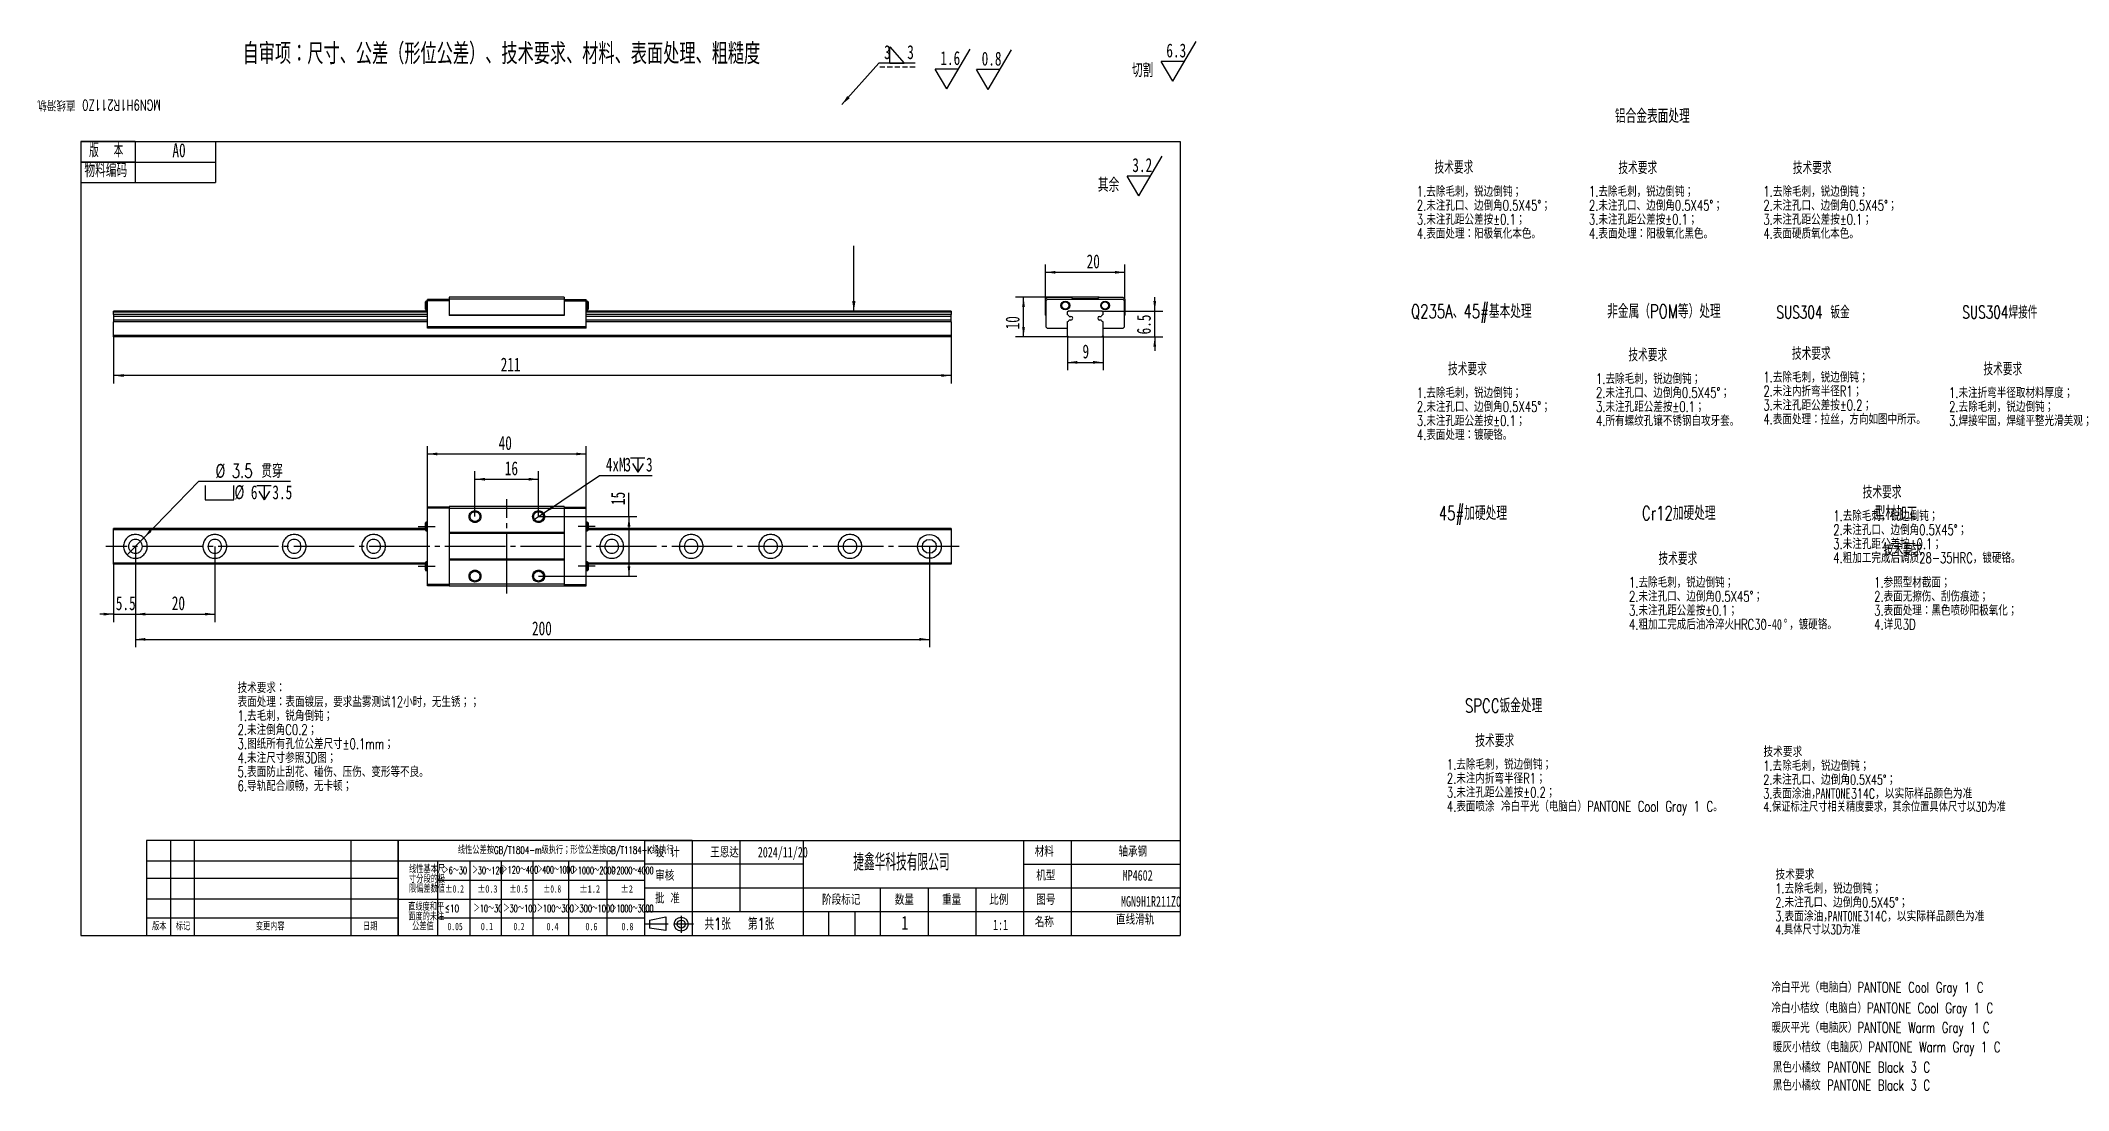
# Model space of a CAD drawing. Extents: x 4 to 515, y -34 to 231.
import ezdxf

# ---------------------------------------------------------------- set-up
doc = ezdxf.new("R2010")
doc.units = 0
for name, pattern in [('SLD-CENTER', [19.05, 15.24, -1.27, 1.27, -1.27]), ('SLD-DASHED', [1.905, 1.27, -0.635]), ('SLD-SOLID', [0])]:
    doc.linetypes.add(name, pattern=pattern)
doc.layers.get('0').update_dxf_attribs({"linetype": 'CONTINUOUS'})
doc.layers.add('FORMAT', color=7, linetype='SLD-SOLID')
doc.layers.add('轮廓实线层', color=7, linetype='SLD-SOLID')
doc.styles.add('SLDTEXTSTYLE0', font='TXT', dxfattribs={"width": 0.7, "bigfont": 'bigfont'})
doc.styles.add('SLDTEXTSTYLE1', font='TXT', dxfattribs={"width": 0.7})
doc.styles.add('SLDTEXTSTYLE10', font='TXT', dxfattribs={"width": 0.569954, "bigfont": 'bigfont'})
doc.styles.add('SLDTEXTSTYLE11', font='TXT', dxfattribs={"width": 0.542825, "bigfont": 'bigfont'})
doc.styles.add('SLDTEXTSTYLE12', font='TXT', dxfattribs={"width": 0.607411, "bigfont": 'bigfont'})
doc.styles.add('SLDTEXTSTYLE13', font='TXT', dxfattribs={"width": 0.494457, "bigfont": 'bigfont'})
doc.styles.add('SLDTEXTSTYLE14', font='TXT', dxfattribs={"width": 0.523419, "bigfont": 'bigfont'})
doc.styles.add('SLDTEXTSTYLE15', font='TXT', dxfattribs={"width": 0.677411})
doc.styles.add('SLDTEXTSTYLE16', font='TXT', dxfattribs={"width": 0.616681})
doc.styles.add('SLDTEXTSTYLE17', font='TXT', dxfattribs={"width": 0.592279})
doc.styles.add('SLDTEXTSTYLE18', font='TXT', dxfattribs={"width": 0.633851})
doc.styles.add('SLDTEXTSTYLE19', font='TXT', dxfattribs={"width": 0.751649})
doc.styles.add('SLDTEXTSTYLE2', font='TXT', dxfattribs={"width": 0.579353, "bigfont": 'bigfont'})
doc.styles.add('SLDTEXTSTYLE20', font='TXT', dxfattribs={"width": 0.672854})
doc.styles.add('SLDTEXTSTYLE21', font='TXT', dxfattribs={"width": 0.604873})
doc.styles.add('SLDTEXTSTYLE22', font='TXT', dxfattribs={"width": 0.692137})
doc.styles.add('SLDTEXTSTYLE23', font='TXT', dxfattribs={"width": 0.516181, "bigfont": 'bigfont'})
doc.styles.add('SLDTEXTSTYLE24', font='TXT', dxfattribs={"width": 0.786906})
doc.styles.add('SLDTEXTSTYLE25', font='TXT', dxfattribs={"width": 0.513075, "bigfont": 'bigfont'})
doc.styles.add('SLDTEXTSTYLE26', font='TXT', dxfattribs={"width": 0.6, "bigfont": 'bigfont'})
doc.styles.add('SLDTEXTSTYLE3', font='TXT', dxfattribs={"width": 0.633333, "bigfont": 'bigfont'})
doc.styles.add('SLDTEXTSTYLE4', font='TXT', dxfattribs={"width": 0.589499, "bigfont": 'bigfont'})
doc.styles.add('SLDTEXTSTYLE5', font='TXT', dxfattribs={"width": 0.526455, "bigfont": 'bigfont'})
doc.styles.add('SLDTEXTSTYLE6', font='TXT', dxfattribs={"width": 0.583287, "bigfont": 'bigfont'})
doc.styles.add('SLDTEXTSTYLE7', font='TXT', dxfattribs={"width": 0.632085})
doc.styles.add('SLDTEXTSTYLE8', font='TXT', dxfattribs={"width": 0.735068, "bigfont": 'bigfont'})
doc.styles.add('SLDTEXTSTYLE9', font='TXT', dxfattribs={"width": 0.615255, "bigfont": 'bigfont'})
doc.dimstyles.new('SLDDIMSTYLE0', dxfattribs={"dimtxt": 0.18, "dimasz": 2.5, "dimexe": 0, "dimexo": 0.0625, "dimgap": 0, "dimtad": 0, "dimtih": 1, "dimtoh": 1, "dimdec": 0, "dimrnd": 1e-09, "dimzin": 0, "dimtxsty": 'STANDARD', "dimsah": 1, "dimcen": 0.09, "dimazin": 3, "dimtfac": 2.5, "dimtdec": 0, "dimtofl": 0, "dimtmove": 0, "dimatfit": 3, "dimtolj": 1, "dimtzin": 0})
doc.dimstyles.new('SLDDIMSTYLE1', dxfattribs={"dimtxt": 3.5, "dimasz": 2.5, "dimexe": 0, "dimexo": 0.0625, "dimgap": 0.875, "dimtad": 2, "dimrnd": 1e-09, "dimzin": 12, "dimtxsty": 'SLDTEXTSTYLE1', "dimsah": 1, "dimcen": 0.09, "dimazin": 3, "dimtfac": 1, "dimtofl": 0, "dimtmove": 0, "dimatfit": 3, "dimtolj": 1, "dimtzin": 12})
doc.dimstyles.new('SLDDIMSTYLE3', dxfattribs={"dimtxt": 3.5, "dimasz": 2.5, "dimexe": 0, "dimexo": 0.0625, "dimgap": 0.875, "dimtad": 2, "dimrnd": 1e-09, "dimzin": 12, "dimtxsty": 'SLDTEXTSTYLE1', "dimsah": 1, "dimcen": 0.09, "dimazin": 3, "dimtfac": 1, "dimtmove": 0, "dimatfit": 3, "dimtolj": 1, "dimtzin": 12})
doc.dimstyles.new('SLDDIMSTYLE4', dxfattribs={"dimtxt": 3.5, "dimasz": 2.5, "dimexe": 0, "dimexo": 0.0625, "dimgap": 0.875, "dimtad": 0, "dimtih": 1, "dimtoh": 1, "dimrnd": 1e-09, "dimzin": 12, "dimtxsty": 'SLDTEXTSTYLE1', "dimblk1": 'NONE', "dimsah": 1, "dimcen": 0, "dimazin": 3, "dimtfac": 1, "dimtmove": 0, "dimatfit": 3, "dimtolj": 1, "dimtzin": 12})
doc.dimstyles.new('SLDDIMSTYLE5', dxfattribs={"dimtxt": 3.5, "dimasz": 2.5, "dimexe": 0, "dimexo": 0.0625, "dimgap": 0.875, "dimtad": 0, "dimtih": 1, "dimtoh": 1, "dimrnd": 1e-09, "dimzin": 12, "dimtxsty": 'SLDTEXTSTYLE1', "dimblk1": 'NONE', "dimsah": 1, "dimcen": 0, "dimazin": 3, "dimtfac": 1, "dimtmove": 0, "dimatfit": 3, "dimtolj": 1, "dimtzin": 12})

msp = doc.modelspace()

# ---------------------------------------------------------------- texts
at = {"layer": 'FORMAT'}
for s, insert, char_height, attachment_point, style in [('自审项：尺寸、公差（形位公差）、技术要求、材料、表面处理、粗糙度', (120.17, 230.257), 5.29167, 2, 'SLDTEXTSTYLE0'), ('铝合金表面处理', (400.671, 213.627), 3.5, 1, 'SLDTEXTSTYLE0'), ('版  本', (16.315, 205.03), 3.5, 1, 'SLDTEXTSTYLE26'), ('A0', (38.96, 205.03), 3.5, 2, 'SLDTEXTSTYLE1'), ('物料编码', (15.118, 199.977), 3.5, 1, 'SLDTEXTSTYLE0'), ('Q235A、45#基本处理', (349.317, 164.457), 3.5, 1, 'SLDTEXTSTYLE0'), ('非金属（POM等）处理', (398.722, 164.457), 3.5, 1, 'SLDTEXTSTYLE0'), ('SUS304 钣金', (441.341, 164.064), 3.175, 1, 'SLDTEXTSTYLE0'), ('SUS304焊接件', (488.172, 164.064), 3.175, 1, 'SLDTEXTSTYLE0'), ('45#加硬处理', (356.309, 113.622), 3.5, 1, 'SLDTEXTSTYLE0'), ('Cr12加硬处理', (407.483, 113.622), 3.5, 1, 'SLDTEXTSTYLE0'), ('型材加工', (466.094, 113.622), 3.5, 1, 'SLDTEXTSTYLE0'), ('SPCC钣金处理', (362.885, 65.115), 3.5, 1, 'SLDTEXTSTYLE0'), ('线性公差按GB/T1804-m级执行；形位公差按GB/T1184-K级执行', (136.383, 27.923), 1.85208, 2, 'SLDTEXTSTYLE0'), ('设 计', (158.893, 27.798), 2.6458, 1, 'SLDTEXTSTYLE3'), ('王恩达', (176.376, 27.798), 2.6458, 2, 'SLDTEXTSTYLE0'), ('2024/11/20', (191.054, 27.798), 2.6458, 2, 'SLDTEXTSTYLE1'), ('捷鑫华科技有限公司', (208.788, 26.065), 4.2333, 1, 'SLDTEXTSTYLE2'), ('材料', (254.5, 27.981), 2.6458, 1, 'SLDTEXTSTYLE0'), ('轴承钢', (279.228, 27.981), 2.6458, 2, 'SLDTEXTSTYLE0'), ('＞6～30', (105.346, 22.818), 1.8521, 1, 'SLDTEXTSTYLE4'), ('＞30～120', (112.869, 22.818), 1.8521, 1, 'SLDTEXTSTYLE5'), ('＞120～400', (120.24, 22.979), 1.8521, 1, 'SLDTEXTSTYLE6'), ('＞400～1000', (129.208, 22.979), 1.8521, 1, 'SLDTEXTSTYLE13'), ('＞1000～2000', (138.061, 22.818), 1.8521, 1, 'SLDTEXTSTYLE14'), ('＞2000～4000', (147.802, 22.818), 1.8521, 1, 'SLDTEXTSTYLE23'), ('审核', (158.895, 21.957), 2.6458, 1, 'SLDTEXTSTYLE0'), ('机型', (254.905, 21.957), 2.6458, 1, 'SLDTEXTSTYLE0'), ('MP4602', (280.448, 21.957), 2.6458, 2, 'SLDTEXTSTYLE1'), ('±0.2', (105.944, 18.143), 1.8521, 1, 'SLDTEXTSTYLE7'), ('±0.3', (114.061, 18.143), 1.8521, 1, 'SLDTEXTSTYLE15'), ('±0.5', (122.166, 18.143), 1.8521, 1, 'SLDTEXTSTYLE16'), ('±0.8', (130.717, 18.143), 1.8521, 1, 'SLDTEXTSTYLE17'), ('±1.2', (139.8, 18.143), 1.8521, 1, 'SLDTEXTSTYLE22'), ('±2', (150.175, 18.143), 1.8521, 1, 'SLDTEXTSTYLE24'), ('批 准', (158.895, 16.221), 2.6458, 1, 'SLDTEXTSTYLE3'), ('阶段标记', (200.94, 15.852), 2.6458, 1, 'SLDTEXTSTYLE0'), ('数量', (219.261, 15.852), 2.6458, 1, 'SLDTEXTSTYLE0'), ('重量', (231.173, 15.852), 2.6458, 1, 'SLDTEXTSTYLE0'), ('比例', (243.058, 15.852), 2.6458, 1, 'SLDTEXTSTYLE0'), ('图号', (254.905, 15.852), 2.6458, 1, 'SLDTEXTSTYLE0'), ('≤10', (105.899, 13.234), 1.8521, 1, 'SLDTEXTSTYLE8'), ('＞10～30', (113.157, 13.234), 1.8521, 1, 'SLDTEXTSTYLE12'), ('＞30～100', (120.633, 13.234), 1.8521, 1, 'SLDTEXTSTYLE9'), ('＞100～300', (129.134, 13.234), 1.8521, 1, 'SLDTEXTSTYLE10'), ('＞300～1000', (138.425, 13.234), 1.8521, 1, 'SLDTEXTSTYLE11'), ('＞1000～3000', (147.843, 13.234), 1.8521, 1, 'SLDTEXTSTYLE25'), ('第1张', (182.289, 9.897), 3, 1, 'SLDTEXTSTYLE0'), ('1', (220.958, 10.42), 3.5, 1, 'SLDTEXTSTYLE1'), ('名称', (254.522, 10.232), 2.6458, 1, 'SLDTEXTSTYLE0'), ('版本', (32.171, 8.667), 1.8521, 1, 'SLDTEXTSTYLE0'), ('标记', (38.146, 8.667), 1.8521, 1, 'SLDTEXTSTYLE0'), ('变更内容', (58.295, 8.667), 1.8521, 1, 'SLDTEXTSTYLE0'), ('日期', (85.297, 8.667), 1.8521, 1, 'SLDTEXTSTYLE0'), ('0.05', (106.585, 8.679), 1.8521, 1, 'SLDTEXTSTYLE18'), ('0.1', (114.961, 8.679), 1.8521, 1, 'SLDTEXTSTYLE19'), ('0.2', (123.23, 8.679), 1.8521, 1, 'SLDTEXTSTYLE21'), ('0.4', (131.517, 8.667), 1.8521, 1, 'SLDTEXTSTYLE20'), ('0.6', (141.322, 8.667), 1.8521, 1, 'SLDTEXTSTYLE1'), ('0.8', (150.393, 8.667), 1.8521, 1, 'SLDTEXTSTYLE1'), ('共1张', (171.337, 9.897), 3, 1, 'SLDTEXTSTYLE0'), ('1:1', (245.898, 9.483), 2.6458, 2, 'SLDTEXTSTYLE1'), ('冷白平光（电脑白）PANTONE Cool Gray 1 C', (440.105, -6.233), 2.64583, 1, 'SLDTEXTSTYLE0'), ('冷白小桔纹（电脑白）PANTONE Cool Gray 1 C', (440.105, -11.437), 2.64583, 1, 'SLDTEXTSTYLE0'), ('暖灰平光（电脑灰）PANTONE Warm Gray 1 C', (440.105, -16.367), 2.64583, 1, 'SLDTEXTSTYLE0'), ('暖灰小桔纹（电脑灰）PANTONE Warm Gray 1 C', (440.45, -21.282), 2.64583, 1, 'SLDTEXTSTYLE0'), ('黑色小橘纹 PANTONE Black 3 C', (440.45, -26.36), 2.64583, 1, 'SLDTEXTSTYLE0'), ('黑色小橘纹 PANTONE Black 3 C', (440.45, -30.886), 2.64583, 1, 'SLDTEXTSTYLE0')]:
    msp.add_mtext(s, dxfattribs=dict(at, insert=insert, char_height=char_height, attachment_point=attachment_point, style=style))
at = {"layer": 'FORMAT', "insert": (18.824, 213.297), "char_height": 2.64583, "attachment_point": 2, "rotation": 180, "style": 'SLDTEXTSTYLE0'}
msp.add_mtext('MGN9H1R211Z0 直线滑轨', dxfattribs=at)

# ---------------------------------------------------------------- blocks, each defined once
blk = doc.blocks.new('SW_NOTE_0')
at = {"layer": 'FORMAT', "color": 0, "attachment_point": 1}
for s, insert, char_height, style in [('技术要求', (0, 3.22), 2.5, 'SLDTEXTSTYLE0'), ('2.未注孔口、边倒角0.5X45°；', (0, -3.78), 2.5, 'SLDTEXTSTYLE0'), ('1.去除毛刺，锐边倒钝；', (0, -0.28), 2.5, 'SLDTEXTSTYLE0'), ('3.表面涂油，', (0, -7.28), 2.5, 'SLDTEXTSTYLE0'), ('PANTONE', (13.12, -7.17), 2.646, 'SLDTEXTSTYLE1'), ('314C，以实际样品颜色为准', (22.06, -7.28), 2.5, 'SLDTEXTSTYLE0'), ('；', (48.46, -7.44), 2.38, 'SLDTEXTSTYLE0'), ('4.保证标注尺寸相关精度要求，其余位置具体尺寸以3D为准', (0, -10.69), 2.3813, 'SLDTEXTSTYLE0')]:
    blk.add_mtext(s, dxfattribs=dict(at, insert=insert, char_height=char_height, style=style))
blk = doc.blocks.new('SW_NOTE_0_1')
at = {"layer": 'FORMAT', "color": 0, "attachment_point": 1}
for s, insert, char_height, style in [('技术要求', (0, 3.22), 2.5, 'SLDTEXTSTYLE0'), ('2.未注孔口、边倒角0.5X45°；', (0, -3.78), 2.5, 'SLDTEXTSTYLE0'), ('1.去除毛刺，锐边倒钝；', (0, -0.28), 2.5, 'SLDTEXTSTYLE0'), ('3.表面涂油，', (0, -7.28), 2.5, 'SLDTEXTSTYLE0'), ('PANTONE', (13.12, -7.17), 2.646, 'SLDTEXTSTYLE1'), ('314C，以实际样品颜色为准', (22.06, -7.28), 2.5, 'SLDTEXTSTYLE0'), ('；', (48.46, -7.44), 2.38, 'SLDTEXTSTYLE0'), ('4.具体尺寸以3D为准', (0, -10.69), 2.3813, 'SLDTEXTSTYLE0')]:
    blk.add_mtext(s, dxfattribs=dict(at, insert=insert, char_height=char_height, style=style))
blk = doc.blocks.new('SW_NOTE_0_2')
at = {"layer": 'FORMAT', "color": 0, "attachment_point": 1, "style": 'SLDTEXTSTYLE0'}
for s, insert, char_height in [('技术要求', (5.95, 4.09), 3.175), ('1.去除毛刺，锐边倒钝；', (-1.23, -2.12), 2.6458), ('2.未注内折弯半径R1；', (-1.23, -5.64), 2.6458), ('3.未注孔距公差按±0.2；', (-1.23, -9.17), 2.6458), ('4.表面处理：拉丝，方向如图中所示。', (-1.23, -12.7), 2.6458)]:
    blk.add_mtext(s, dxfattribs=dict(at, insert=insert, char_height=char_height))
blk = doc.blocks.new('SW_NOTE_0_3')
at = {"layer": 'FORMAT', "color": 0, "attachment_point": 1, "style": 'SLDTEXTSTYLE0'}
for s, insert, char_height in [('技术要求', (0, 4.09), 3.175), ('1.去除毛刺，锐边倒钝；', (-7.41, -2.12), 2.6458), ('2.未注孔口、边倒角0.5X45°；', (-7.41, -5.64), 2.6458), ('3.未注孔距公差按±0.1；', (-7.41, -9.17), 2.6458), ('4.表面处理：阳极氧化黑色。', (-7.41, -12.7), 2.6458)]:
    blk.add_mtext(s, dxfattribs=dict(at, insert=insert, char_height=char_height))
blk = doc.blocks.new('SW_NOTE_0_4')
at = {"layer": 'FORMAT', "color": 0, "attachment_point": 1, "style": 'SLDTEXTSTYLE0'}
for s, insert, char_height in [('技术要求', (0, 4.09), 3.175), ('1.去除毛刺，锐边倒钝；', (-4.45, -2.22), 2.6458), ('2.未注孔口、边倒角0.5X45°；', (-4.45, -5.74), 2.6458), ('3.未注孔距公差按±0.1；', (-4.45, -9.27), 2.6458), ('4.表面处理：阳极氧化本色。', (-4.45, -12.8), 2.6458)]:
    blk.add_mtext(s, dxfattribs=dict(at, insert=insert, char_height=char_height))
blk = doc.blocks.new('SW_NOTE_0_5')
at = {"layer": 'FORMAT', "color": 0, "attachment_point": 1, "style": 'SLDTEXTSTYLE0'}
for s, insert, char_height in [('技术要求', (2.38, 4.09), 3.175), ('1.参照型材截面；', (0, -4.35), 2.646), ('2.表面无擦伤、刮伤痕迹；', (0, -7.88), 2.6458), ('3.表面处理：黑色喷砂阳极氧化；', (0, -11.41), 2.6458), ('4.详见3D', (0, -14.93), 2.646)]:
    blk.add_mtext(s, dxfattribs=dict(at, insert=insert, char_height=char_height))
blk = doc.blocks.new('SW_NOTE_0_6')
at = {"layer": 'FORMAT', "color": 0, "attachment_point": 1, "style": 'SLDTEXTSTYLE0'}
for s, insert, char_height in [('技术要求', (1.19, 4.09), 3.175), ('1.去除毛刺，锐边倒钝；', (-6.67, -2.12), 2.6458), ('2.未注孔口、边倒角0.5X45°；', (-6.67, -5.64), 2.6458), ('3.未注孔距公差按±0.1；', (-6.67, -9.17), 2.6458), ('4.表面处理：镀硬铬。', (-6.67, -12.7), 2.6458)]:
    blk.add_mtext(s, dxfattribs=dict(at, insert=insert, char_height=char_height))
blk = doc.blocks.new('SW_NOTE_0_7')
at = {"layer": 'FORMAT', "color": 0, "attachment_point": 1, "style": 'SLDTEXTSTYLE0'}
for s, insert, char_height in [('技术要求', (5.95, 4.09), 3.175), ('1.去除毛刺，锐边倒钝；', (-1.23, -2.12), 2.6458), ('2.未注内折弯半径R1；', (-1.23, -5.64), 2.6458), ('3.未注孔距公差按±0.2；', (-1.23, -9.17), 2.6458), ('4.表面喷涂 冷白平光（电脑白）PANTONE Cool Gray 1 C。', (-1.23, -12.7), 2.6458)]:
    blk.add_mtext(s, dxfattribs=dict(at, insert=insert, char_height=char_height))
blk = doc.blocks.new('SW_NOTE_0_8')
at = {"layer": 'FORMAT', "color": 0, "attachment_point": 1, "style": 'SLDTEXTSTYLE0'}
for s, insert, char_height in [('技术要求', (0, 4.09), 3.175), ('1.去除毛刺，锐边倒钝；', (-8.15, -2.12), 2.6458), ('2.未注孔口、边倒角0.5X45°；', (-8.15, -5.64), 2.6458), ('3.未注孔距公差按±0.1；', (-8.15, -9.17), 2.6458), ('4.所有螺纹孔镶不锈钢自攻牙套。', (-8.15, -12.7), 2.6458)]:
    blk.add_mtext(s, dxfattribs=dict(at, insert=insert, char_height=char_height))
blk = doc.blocks.new('SW_NOTE_0_9')
at = {"layer": 'FORMAT', "color": 0, "attachment_point": 1, "style": 'SLDTEXTSTYLE0'}
for s, insert, char_height in [('技术要求', (0, 4.09), 3.175), ('1.去除毛刺，锐边倒钝；', (-7.41, -2.12), 2.6458), ('2.未注孔口、边倒角0.5X45°；', (-7.41, -5.64), 2.6458), ('3.未注孔距公差按±0.1；', (-7.41, -9.17), 2.6458), ('4.表面硬质氧化本色。', (-7.41, -12.7), 2.6458)]:
    blk.add_mtext(s, dxfattribs=dict(at, insert=insert, char_height=char_height))
blk = doc.blocks.new('SW_NOTE_0_10')
at = {"layer": 'FORMAT', "color": 0, "attachment_point": 1, "style": 'SLDTEXTSTYLE0'}
for s, insert, char_height in [('技术要求', (0, 4.09), 3.175), ('1.未注折弯半径取材料厚度；', (-8.64, -2.12), 2.6458), ('2.去除毛刺，锐边倒钝；', (-8.64, -5.64), 2.6458), ('3.焊接牢固，焊缝平整光滑美观；', (-8.64, -9.17), 2.6458)]:
    blk.add_mtext(s, dxfattribs=dict(at, insert=insert, char_height=char_height))
blk = doc.blocks.new('SW_NOTE_0_11')
at = {"layer": 'FORMAT', "color": 0, "attachment_point": 1}
for s, insert, char_height, style in [('技术要求', (0, 4.09), 3.175, 'SLDTEXTSTYLE0'), ('1.去除毛刺，锐边倒钝；', (-7.41, -2.12), 2.6458, 'SLDTEXTSTYLE0'), ('2.未注孔口、边倒角0.5X45°；', (-7.41, -5.64), 2.6458, 'SLDTEXTSTYLE0'), ('3.未注孔距公差按±0.1；', (-7.41, -9.17), 2.6458, 'SLDTEXTSTYLE0'), ('4.粗加工完成后油冷淬火HRC30', (-7.41, -12.7), 2.6458, 'SLDTEXTSTYLE0'), ('%%d', (25.92, -12.7), 2.646, 'SLDTEXTSTYLE1'), ('-40', (27.32, -12.7), 2.646, 'SLDTEXTSTYLE1'), ('%%d', (31.53, -12.7), 2.646, 'SLDTEXTSTYLE1'), ('，镀硬铬。', (32.92, -12.7), 2.646, 'SLDTEXTSTYLE0')]:
    blk.add_mtext(s, dxfattribs=dict(at, insert=insert, char_height=char_height, style=style))
blk = doc.blocks.new('SW_NOTE_0_12')
at = {"layer": 'FORMAT', "color": 0, "attachment_point": 1, "style": 'SLDTEXTSTYLE0'}
for s, insert, char_height in [('技术要求', (0, 4.09), 3.175), ('1.去除毛刺，锐边倒钝；', (-7.41, -2.12), 2.6458), ('2.未注孔口、边倒角0.5X45°；', (-7.41, -5.64), 2.6458), ('3.未注孔距公差按±0.1；', (-7.41, -9.17), 2.6458), ('4.粗加工完成后调质28-35HRC，镀硬铬。', (-7.41, -12.7), 2.6458)]:
    blk.add_mtext(s, dxfattribs=dict(at, insert=insert, char_height=char_height))
blk = doc.blocks.new('SW_NOTE_0_13')
at = {"layer": 'FORMAT', "color": 0, "attachment_point": 1, "style": 'SLDTEXTSTYLE0'}
for s, insert, char_height in [('表面处理：表面镀层，要求盐雾测试12小时，无生锈；；', (0, -0.12), 2.6458), ('技术要求：', (0, 3.41), 2.646), ('1.去毛刺，锐角倒钝；', (0, -3.64), 2.6458), ('2.未注倒角C0.2；', (0, -7.17), 2.6458), ('3.图纸所有孔位公差尺寸±0.1mm；', (0, -10.7), 2.6458), ('4.未注尺寸参照3D图；', (0, -14.23), 2.6458), ('5.表面防止刮花、碰伤、压伤、变形等不良。', (0, -17.76), 2.6458), ('6.导轨配合顺畅，无卡顿；', (0, -21.28), 2.6458)]:
    blk.add_mtext(s, dxfattribs=dict(at, insert=insert, char_height=char_height))
blk = doc.blocks.new('SW_NOTE_0_14')
at = {"layer": 'FORMAT', "color": 0, "char_height": 1.852, "attachment_point": 2, "style": 'SLDTEXTSTYLE0'}
for s, insert in [('线性基本尺', (6.37, 2.39)), ('寸分段的极', (6.37, -0.08)), ('限偏差数值', (6.37, -2.55))]:
    blk.add_mtext(s, dxfattribs=dict(at, insert=insert))
blk = doc.blocks.new('SW_NOTE_0_15')
at = {"layer": 'FORMAT', "color": 0, "char_height": 1.852, "attachment_point": 2, "style": 'SLDTEXTSTYLE0'}
for s, insert in [('面度的未注', (6.37, -0.08)), ('直线度和平', (6.37, 2.39)), ('公差值', (5.55, -2.55))]:
    blk.add_mtext(s, dxfattribs=dict(at, insert=insert))
blk = doc.blocks.new('SW_NOTE_0_16')
at = {"layer": 'FORMAT', "color": 0, "attachment_point": 2}
for s, insert, char_height, style in [('MGN9H1R211Z0', (13.68, 3.41), 2.6458, 'SLDTEXTSTYLE1'), ('直线滑轨', (9.69, -1.12), 2.646, 'SLDTEXTSTYLE0')]:
    blk.add_mtext(s, dxfattribs=dict(at, insert=insert, char_height=char_height, style=style))
blk = doc.blocks.new('SW_SFSYMBOL_0')
at = {"layer": 'FORMAT', "color": 0}
for p, q in [((1.65, -5), (7.55, 5)), ((1.65, -5), (-1.3, 0)), ((4.6, 0), (-1.3, 0))]:
    blk.add_line(p, q, dxfattribs=at)
at = {"layer": 'FORMAT', "color": 0, "char_height": 3.5, "attachment_point": 1}
for s, insert, style in [('3.2', (0, 4.51), 'SLDTEXTSTYLE1'), ('其余', (-8.67, -0.49), 'SLDTEXTSTYLE0')]:
    blk.add_mtext(s, dxfattribs=dict(at, insert=insert, style=style))
blk = doc.blocks.new('SW_SFSYMBOL_1')
at = {"layer": 'FORMAT', "color": 0}
for p, q in [((1.65, -5), (7.55, 5)), ((1.65, -5), (-1.3, 0)), ((4.6, 0), (-1.3, 0))]:
    blk.add_line(p, q, dxfattribs=at)
at = {"layer": 'FORMAT', "color": 0, "char_height": 3.5, "attachment_point": 1}
for s, insert, style in [('6.3', (0, 4.51), 'SLDTEXTSTYLE1'), ('切割', (-8.67, -0.49), 'SLDTEXTSTYLE0')]:
    blk.add_mtext(s, dxfattribs=dict(at, insert=insert, style=style))
blk = doc.blocks.new('SW_SFSYMBOL_2')
at = {"layer": 'FORMAT', "color": 0}
for p, q in [((1.65, -5), (7.55, 5)), ((1.65, -5), (-1.3, 0)), ((4.6, 0), (-1.3, 0))]:
    blk.add_line(p, q, dxfattribs=at)
at = {"layer": 'FORMAT', "color": 0, "insert": (0, 4.51), "char_height": 3.5, "attachment_point": 1, "style": 'SLDTEXTSTYLE1'}
blk.add_mtext('0.8', dxfattribs=at)
blk = doc.blocks.new('SW_SFSYMBOL_3')
at = {"layer": 'FORMAT', "color": 0}
for p, q in [((1.65, -5), (7.55, 5)), ((1.65, -5), (-1.3, 0)), ((4.6, 0), (-1.3, 0))]:
    blk.add_line(p, q, dxfattribs=at)
at = {"layer": 'FORMAT', "color": 0, "insert": (0, 4.51), "char_height": 3.5, "attachment_point": 1, "style": 'SLDTEXTSTYLE1'}
blk.add_mtext('1.6', dxfattribs=at)
blk = doc.blocks.new('SW_SYMBOL_WELD_FILL')
at = {"layer": 'FORMAT', "color": 0}
for p, q in [((100, 0), (100, 900)), ((100, 900), (900, 0)), ((100, 0), (900, 0))]:
    blk.add_line(p, q, dxfattribs=at)
blk = doc.blocks.new('SW_WELDSYMBOL_0')
at = {"layer": 'FORMAT', "color": 0}
blk.add_line((9.11, 0), (0, 0), dxfattribs=at)
at = {"layer": 'FORMAT', "color": 0, "linetype": 'SLD-DASHED'}
blk.add_line((9.11, -1), (0, -1), dxfattribs=at)
at = {"layer": 'FORMAT', "color": 0, "xscale": 0.004511737089201878, "yscale": 0.004511737089201878, "zscale": 0.004511737089201878}
blk.add_blockref('SW_SYMBOL_WELD_FILL', (2.29, 0), dxfattribs=at)
at = {"layer": 'FORMAT', "color": 0, "char_height": 3.5, "attachment_point": 1, "style": 'SLDTEXTSTYLE1'}
for insert in [(1.31, 4.51), (7.15, 4.51)]:
    blk.add_mtext('3', dxfattribs=dict(at, insert=insert))
blk = doc.blocks.new('_D')
at = {"layer": 'FORMAT'}
for p, q in [((22.47, 156.57), (22.47, 144.54)), ((233.47, 156.57), (233.47, 144.54)), ((233.47, 146.54), (22.47, 146.54))]:
    blk.add_line(p, q, dxfattribs=at)
for points in [[(22.47, 146.54), (24.97, 146.19), (24.97, 146.89)], [(233.47, 146.54), (230.97, 146.89), (230.97, 146.19)]]:
    blk.add_solid(points, dxfattribs=at)
at = {"layer": 'FORMAT', "insert": (119.98, 151.05), "char_height": 3.5, "attachment_point": 1, "style": 'SLDTEXTSTYLE1'}
blk.add_mtext('211', dxfattribs=at)
blk = doc.blocks.new('_D_1')
at = {"layer": 'FORMAT'}
for p, q in [((270.73, 166.27), (249.69, 166.27)), ((251.69, 156.27), (251.69, 166.27)), ((263.03, 156.27), (249.69, 156.27))]:
    blk.add_line(p, q, dxfattribs=at)
for points in [[(251.69, 166.27), (251.34, 163.77), (252.04, 163.77)], [(251.69, 156.27), (252.04, 158.77), (251.34, 158.77)]]:
    blk.add_solid(points, dxfattribs=at)
at = {"layer": 'FORMAT', "insert": (247.17, 158.16), "char_height": 3.5, "attachment_point": 1, "rotation": 90, "style": 'SLDTEXTSTYLE1'}
blk.add_mtext('10', dxfattribs=at)
blk = doc.blocks.new('_D_2')
at = {"layer": 'FORMAT'}
for p, q in [((257.23, 163.53), (257.23, 174.53)), ((277.23, 165.77), (277.23, 174.53)), ((257.23, 172.53), (277.23, 172.53))]:
    blk.add_line(p, q, dxfattribs=at)
for points in [[(257.23, 172.53), (259.73, 172.18), (259.73, 172.88)], [(277.23, 172.53), (274.73, 172.88), (274.73, 172.18)]]:
    blk.add_solid(points, dxfattribs=at)
at = {"layer": 'FORMAT', "insert": (267.59, 177.04), "char_height": 3.5, "attachment_point": 1, "style": 'SLDTEXTSTYLE1'}
blk.add_mtext('20', dxfattribs=at)
blk = doc.blocks.new('_D_3')
at = {"layer": 'FORMAT'}
for p, q in [((262.73, 156.57), (262.73, 147.85)), ((271.73, 156.57), (271.73, 147.85)), ((262.73, 149.85), (271.73, 149.85))]:
    blk.add_line(p, q, dxfattribs=at)
for points in [[(262.73, 149.85), (265.23, 149.5), (265.23, 150.2)], [(271.73, 149.85), (269.23, 150.2), (269.23, 149.5)]]:
    blk.add_solid(points, dxfattribs=at)
at = {"layer": 'FORMAT', "insert": (266.55, 154.36), "char_height": 3.5, "attachment_point": 1, "style": 'SLDTEXTSTYLE1'}
blk.add_mtext('9', dxfattribs=at)
blk = doc.blocks.new('_D_4')
at = {"layer": 'FORMAT'}
for p, q in [((284.75, 162.77), (284.75, 166.27)), ((271.43, 162.77), (286.75, 162.77)), ((284.75, 156.27), (284.75, 162.77)), ((268.98, 156.27), (286.75, 156.27)), ((284.75, 156.27), (284.75, 152.77))]:
    blk.add_line(p, q, dxfattribs=at)
for points in [[(284.75, 162.77), (285.1, 165.27), (284.4, 165.27)], [(284.75, 156.27), (284.4, 153.77), (285.1, 153.77)]]:
    blk.add_solid(points, dxfattribs=at)
at = {"layer": 'FORMAT', "insert": (280.24, 156.89), "char_height": 3.5, "attachment_point": 1, "rotation": 90, "style": 'SLDTEXTSTYLE1'}
blk.add_mtext('6.5', dxfattribs=at)
blk = doc.blocks.new('_D_5')
at = {"layer": 'FORMAT'}
for p, q in [((27.97, 103.5), (27.97, 84.43)), ((22.47, 99), (22.47, 84.43)), ((22.47, 86.43), (18.97, 86.43)), ((22.47, 86.43), (27.97, 86.43)), ((27.97, 86.43), (31.47, 86.43))]:
    blk.add_line(p, q, dxfattribs=at)
for points in [[(22.47, 86.43), (19.97, 86.78), (19.97, 86.08)], [(27.97, 86.43), (30.47, 86.08), (30.47, 86.78)]]:
    blk.add_solid(points, dxfattribs=at)
at = {"layer": 'FORMAT', "insert": (23.03, 90.94), "char_height": 3.5, "attachment_point": 1, "style": 'SLDTEXTSTYLE1'}
blk.add_mtext('5.5', dxfattribs=at)
blk = doc.blocks.new('_D_6')
at = {"layer": 'FORMAT'}
for p, q in [((27.97, 103.5), (27.97, 84.43)), ((47.97, 103.5), (47.97, 84.43)), ((27.97, 86.43), (47.97, 86.43))]:
    blk.add_line(p, q, dxfattribs=at)
for points in [[(27.97, 86.43), (30.47, 86.08), (30.47, 86.78)], [(47.97, 86.43), (45.47, 86.78), (45.47, 86.08)]]:
    blk.add_solid(points, dxfattribs=at)
at = {"layer": 'FORMAT', "insert": (37.13, 90.94), "char_height": 3.5, "attachment_point": 1, "style": 'SLDTEXTSTYLE1'}
blk.add_mtext('20', dxfattribs=at)
blk = doc.blocks.new('_D_7')
at = {"layer": 'FORMAT'}
for p, q in [((113.51, 111), (113.51, 122.41)), ((113.51, 120.41), (129.51, 120.41)), ((129.51, 111), (129.51, 122.41))]:
    blk.add_line(p, q, dxfattribs=at)
for points in [[(113.51, 120.41), (116.01, 120.06), (116.01, 120.76)], [(129.51, 120.41), (127.01, 120.76), (127.01, 120.06)]]:
    blk.add_solid(points, dxfattribs=at)
at = {"layer": 'FORMAT', "insert": (121.01, 124.92), "char_height": 3.5, "attachment_point": 1, "style": 'SLDTEXTSTYLE1'}
blk.add_mtext('16', dxfattribs=at)
blk = doc.blocks.new('_D_8')
at = {"layer": 'FORMAT'}
for p, q in [((152.3, 111), (152.3, 116.97)), ((129.51, 111), (154.3, 111)), ((152.3, 111), (152.3, 96)), ((129.51, 96), (154.3, 96))]:
    blk.add_line(p, q, dxfattribs=at)
for points in [[(152.3, 111), (151.95, 108.5), (152.65, 108.5)], [(152.3, 96), (152.65, 98.5), (151.95, 98.5)]]:
    blk.add_solid(points, dxfattribs=at)
at = {"layer": 'FORMAT', "insert": (147.78, 113.9), "char_height": 3.5, "attachment_point": 1, "rotation": 90, "style": 'SLDTEXTSTYLE1'}
blk.add_mtext('15', dxfattribs=at)
blk = doc.blocks.new('SW_SYMBOL_HOLE_SPOT')
at = {"layer": 'FORMAT', "color": 0}
for p, q in [((0, 875), (0, 75)), ((0, 75), (1600, 75)), ((1600, 75), (1600, 875))]:
    blk.add_line(p, q, dxfattribs=at)
blk = doc.blocks.new('SW_SYMBOL_HOLE_DEPTH')
at = {"layer": 'FORMAT', "color": 0}
for p, q in [((0, 875), (800, 875)), ((100, 555), (400, 75)), ((400, 875), (400, 75)), ((700, 555), (400, 75))]:
    blk.add_line(p, q, dxfattribs=at)
blk = doc.blocks.new('_D_9')
at = {"layer": 'FORMAT'}
for p, q in [((30.07, 105.65), (43.98, 119.94)), ((43.98, 119.94), (67.07, 119.94)), ((25.88, 101.35), (30.07, 105.65))]:
    blk.add_line(p, q, dxfattribs=at)
blk.add_solid([(30.07, 105.65), (32.06, 107.2), (31.56, 107.69)], dxfattribs=at)
at = {"layer": 'FORMAT', "xscale": 0.004511737089201878, "yscale": 0.004511737089201878, "zscale": 0.004511737089201878}
for name, p in [('SW_SYMBOL_HOLE_SPOT', (45.56, 114.89)), ('SW_SYMBOL_HOLE_DEPTH', (58.57, 114.89))]:
    blk.add_blockref(name, p, dxfattribs=at)
at = {"layer": 'FORMAT', "char_height": 3.5, "attachment_point": 1}
for s, insert, style in [('%%c', (48.13, 124.27), 'SLDTEXTSTYLE1'), ('3.5 贯穿', (52.25, 124.25), 'SLDTEXTSTYLE0'), ('%%c', (52.93, 118.9), 'SLDTEXTSTYLE1'), ('6', (57.04, 118.88), 'SLDTEXTSTYLE1'), ('3.5', (62.47, 118.88), 'SLDTEXTSTYLE1')]:
    blk.add_mtext(s, dxfattribs=dict(at, insert=insert, style=style))
blk = doc.blocks.new('_NONE')
blk = doc.blocks.new('_D_10')
at = {"layer": 'FORMAT'}
for p, q in [((130.75, 111.84), (144.87, 121.35)), ((144.87, 121.35), (158.13, 121.35)), ((128.27, 110.16), (130.75, 111.84))]:
    blk.add_line(p, q, dxfattribs=at)
blk.add_solid([(130.75, 111.84), (133.02, 112.95), (132.63, 113.53)], dxfattribs=at)
at = {"layer": 'FORMAT', "xscale": 0.004511737089201878, "yscale": 0.004511737089201878, "zscale": 0.004511737089201878}
blk.add_blockref('SW_SYMBOL_HOLE_DEPTH', (152.7, 121.87), dxfattribs=at)
at = {"layer": 'FORMAT', "char_height": 3.5, "attachment_point": 1, "style": 'SLDTEXTSTYLE1'}
for s, insert in [('4xM', (146.46, 125.86)), ('3', (151.16, 125.86)), ('3', (156.59, 125.86))]:
    blk.add_mtext(s, dxfattribs=dict(at, insert=insert))
blk = doc.blocks.new('_D_11')
at = {"layer": 'FORMAT'}
for p, q in [((101.51, 113.4), (101.51, 128.78)), ((141.51, 113.4), (141.51, 128.78)), ((101.51, 126.78), (141.51, 126.78))]:
    blk.add_line(p, q, dxfattribs=at)
for points in [[(101.51, 126.78), (104.01, 126.43), (104.01, 127.13)], [(141.51, 126.78), (139.01, 127.13), (139.01, 126.43)]]:
    blk.add_solid(points, dxfattribs=at)
at = {"layer": 'FORMAT', "insert": (119.47, 131.29), "char_height": 3.5, "attachment_point": 1, "style": 'SLDTEXTSTYLE1'}
blk.add_mtext('40', dxfattribs=at)
blk = doc.blocks.new('_D_12')
at = {"layer": 'FORMAT'}
for p, q in [((27.97, 103.5), (27.97, 78.08)), ((227.97, 103.5), (227.97, 78.08)), ((27.97, 80.08), (227.97, 80.08))]:
    blk.add_line(p, q, dxfattribs=at)
for points in [[(27.97, 80.08), (30.47, 79.73), (30.47, 80.43)], [(227.97, 80.08), (225.47, 80.43), (225.47, 79.73)]]:
    blk.add_solid(points, dxfattribs=at)
at = {"layer": 'FORMAT', "insert": (127.87, 84.6), "char_height": 3.5, "attachment_point": 1, "style": 'SLDTEXTSTYLE1'}
blk.add_mtext('200', dxfattribs=at)

# ---------------------------------------------------------------- dimensions: what is measured, and where the dimension line sits
at = {"layer": 'FORMAT'}
for base, p1, p2, dimstyle, picture, middle in [((277.226, 172.526), (257.226, 163.53), (277.226, 165.775), 'SLDDIMSTYLE1', '_D_2', (269.123, 172.526)), ((22.473, 146.536), (233.473, 156.575), (22.473, 156.575), 'SLDDIMSTYLE1', '_D', (122.285, 146.536)), ((271.726, 149.852), (262.726, 156.575), (271.726, 156.575), 'SLDDIMSTYLE3', '_D_3', (267.317, 149.852)), ((141.51, 126.783), (101.51, 113.402), (141.51, 113.402), 'SLDDIMSTYLE1', '_D_11', (121.004, 126.783)), ((129.51, 120.41), (113.51, 111.002), (129.51, 111.002), 'SLDDIMSTYLE1', '_D_7', (122.541, 120.41)), ((27.973, 86.43), (22.473, 99.002), (27.973, 103.502), 'SLDDIMSTYLE3', '_D_5', (25.329, 86.43)), ((47.973, 86.43), (27.973, 103.502), (47.973, 103.502), 'SLDDIMSTYLE1', '_D_6', (38.662, 86.43)), ((227.973, 80.084), (27.973, 103.502), (227.973, 103.502), 'SLDDIMSTYLE1', '_D_12', (130.172, 80.084))]:
    dim = msp.add_linear_dim(base=base, p1=p1, p2=p2, dimstyle=dimstyle, dxfattribs=at)
    dim.commit()
    dim.dimension.update_dxf_attribs({"geometry": picture, "text_midpoint": middle, "dimtype": 160})
for base, p1, p2, dimstyle, picture, middle in [((251.687, 166.275), (263.026, 156.275), (270.726, 166.275), 'SLDDIMSTYLE1', '_D_1', (251.687, 159.7)), ((284.748, 162.775), (268.976, 156.275), (271.426, 162.775), 'SLDDIMSTYLE3', '_D_4', (284.748, 159.19)), ((152.295, 96.002), (129.51, 111.002), (129.51, 96.002), 'SLDDIMSTYLE1', '_D_8', (152.295, 115.438))]:
    dim = msp.add_linear_dim(base=base, p1=p1, p2=p2, angle=90, dimstyle=dimstyle, dxfattribs=at)
    dim.commit()
    dim.dimension.update_dxf_attribs({"geometry": picture, "text_midpoint": middle, "dimtype": 160})
dim = msp.add_diameter_dim_2p(p1=(25.881, 101.352), p2=(30.066, 105.652), text='%%c3.5 贯穿\\P{\\fGDT;v}<>{\\fGDT;x}3.5', dimstyle='SLDDIMSTYLE4', dxfattribs=at)
dim.commit()
dim.dimension.update_dxf_attribs({"geometry": '_D_9', "text_midpoint": (56.319, 119.313), "dimtype": 163})
dim = msp.add_diameter_dim_2p(p1=(128.266, 110.164), p2=(130.754, 111.84), text='4xM<>{\\fGDT;x}3', dimstyle='SLDDIMSTYLE5', override={"dimpost": '<>'}, dxfattribs=at)
dim.commit()
dim.dimension.update_dxf_attribs({"geometry": '_D_10', "text_midpoint": (152.295, 124.037), "dimtype": 163})

# ---------------------------------------------------------------- linework, layer by layer
at = {"color": 7, "linetype": 'SLD-SOLID'}
for p, q in [((101.01, 163.275), (101.01, 165.075)), ((101.51, 165.275), (101.21, 165.275)), ((107.01, 165.675), (101.51, 165.675)), ((101.51, 165.375), (101.51, 165.675)), ((107.01, 165.375), (101.51, 165.375)), ((101.51, 158.775), (101.51, 165.375)), ((107.01, 166.275), (107.01, 165.775)), ((136.01, 166.275), (107.01, 166.275)), ((107.01, 165.775), (107.01, 161.775)), ((136.01, 165.775), (107.01, 165.775)), ((112.005, 166.28), (112.01, 166.275)), ((115.01, 166.275), (115.015, 166.28)), ((128.005, 166.28), (128.01, 166.275)), ((131.01, 166.275), (131.015, 166.28)), ((136.01, 166.275), (136.01, 165.775)), ((136.01, 165.775), (136.01, 161.775)), ((136.01, 165.675), (141.51, 165.675)), ((136.01, 165.375), (141.51, 165.375)), ((141.51, 165.375), (141.51, 165.675)), ((141.51, 158.775), (141.51, 165.375)), ((141.81, 165.275), (141.51, 165.275)), ((142.01, 165.075), (142.01, 164.175)), ((142.01, 164.175), (142.01, 163.275)), ((257.226, 165.775), (257.726, 166.275)), ((257.226, 164.02), (257.226, 165.775)), ((257.226, 161.775), (257.226, 163.53)), ((257.626, 165.675), (257.326, 165.375)), ((257.326, 165.375), (257.326, 158.775)), ((276.826, 165.675), (257.626, 165.675)), ((257.726, 166.275), (263.726, 166.275)), ((263.726, 166.275), (264.026, 165.975)), ((264.026, 165.975), (270.426, 165.975)), ((270.426, 165.975), (270.726, 166.275)), ((270.726, 166.275), (276.726, 166.275)), ((276.726, 166.275), (277.226, 165.775)), ((277.126, 165.375), (276.826, 165.675)), ((277.126, 158.775), (277.126, 165.375)), ((277.226, 165.775), (277.226, 161.775)), ((22.473, 162.475), (22.473, 162.775)), ((101.51, 162.775), (22.473, 162.775)), ((22.473, 161.885), (22.473, 162.475)), ((101.51, 162.475), (22.473, 162.475)), ((101.51, 161.885), (22.473, 161.885)), ((22.473, 161.885), (22.473, 161.41)), ((101.51, 161.41), (22.473, 161.41)), ((22.473, 161.41), (22.473, 160.51)), ((22.473, 160.51), (22.473, 160.035)), ((101.51, 160.51), (22.473, 160.51)), ((101.51, 160.035), (22.473, 160.035)), ((22.473, 156.575), (22.473, 160.035)), ((101.21, 163.075), (101.51, 163.075)), ((141.51, 158.775), (101.51, 158.775)), ((101.51, 158.475), (101.51, 158.775)), ((141.51, 158.475), (101.51, 158.475)), ((107.01, 161.775), (107.01, 161.675)), ((136.01, 161.775), (107.01, 161.775)), ((136.01, 161.675), (107.01, 161.675)), ((136.01, 161.775), (136.01, 161.675)), ((141.51, 163.075), (141.81, 163.075)), ((233.473, 162.775), (141.51, 162.775)), ((233.473, 162.475), (141.51, 162.475)), ((233.473, 161.885), (141.51, 161.885)), ((233.473, 161.41), (141.51, 161.41)), ((233.473, 160.51), (141.51, 160.51)), ((233.473, 160.035), (141.51, 160.035)), ((141.51, 158.475), (141.51, 158.775)), ((233.473, 162.775), (233.473, 162.475)), ((233.473, 162.475), (233.473, 161.885)), ((233.473, 161.41), (233.473, 161.885)), ((233.473, 160.51), (233.473, 161.41)), ((233.473, 160.035), (233.473, 160.51)), ((233.473, 160.035), (233.473, 156.575)), ((257.326, 161.675), (257.226, 161.775)), ((257.326, 158.775), (257.626, 158.475)), ((257.626, 158.475), (262.726, 158.475)), ((263.026, 162.775), (262.726, 162.475)), ((262.726, 162.475), (262.726, 161.885)), ((262.726, 160.035), (262.726, 156.575)), ((271.426, 162.775), (263.026, 162.775)), ((263.227, 161.41), (263.626, 161.41)), ((263.626, 160.51), (263.227, 160.51)), ((270.826, 161.41), (271.225, 161.41)), ((271.225, 160.51), (270.826, 160.51)), ((271.726, 162.475), (271.426, 162.775)), ((271.726, 161.885), (271.726, 162.475)), ((271.726, 156.575), (271.726, 160.035)), ((271.726, 158.475), (276.826, 158.475)), ((276.826, 158.475), (277.126, 158.775)), ((277.226, 161.775), (277.126, 161.675)), ((22.473, 156.275), (22.473, 156.575)), ((233.473, 156.575), (22.473, 156.575)), ((233.473, 156.275), (22.473, 156.275)), ((233.473, 156.575), (233.473, 156.275)), ((262.726, 156.575), (263.026, 156.275)), ((263.026, 156.275), (271.426, 156.275)), ((271.426, 156.275), (271.726, 156.575)), ((107.01, 113.402), (101.51, 113.402)), ((101.51, 113.102), (101.51, 113.402)), ((107.01, 113.102), (101.51, 113.102)), ((101.51, 93.902), (101.51, 113.102)), ((136.01, 113.502), (107.01, 113.502)), ((107.01, 113.502), (107.01, 113.002)), ((107.01, 113.002), (107.01, 107.002)), ((136.01, 113.002), (107.01, 113.002)), ((136.01, 113.502), (136.01, 113.002)), ((136.01, 113.402), (141.51, 113.402)), ((136.01, 113.102), (141.51, 113.102)), ((136.01, 113.002), (136.01, 107.002)), ((141.51, 113.102), (141.51, 113.402)), ((141.51, 93.902), (141.51, 113.102)), ((101.01, 108.002), (22.473, 108.002)), ((22.473, 107.702), (22.473, 108.002)), ((22.473, 99.302), (22.473, 107.702)), ((101.01, 107.702), (22.473, 107.702)), ((101.01, 107.602), (101.01, 109.402)), ((101.51, 109.602), (101.21, 109.602)), ((101.21, 107.402), (101.51, 107.402)), ((141.81, 109.602), (141.51, 109.602)), ((141.51, 107.402), (141.81, 107.402)), ((142.01, 109.402), (142.01, 107.602)), ((233.473, 108.002), (142.01, 108.002)), ((233.473, 107.702), (142.01, 107.702)), ((233.473, 108.002), (233.473, 107.702)), ((233.473, 107.702), (233.473, 99.302)), ((136.01, 107.002), (107.01, 107.002)), ((107.01, 107.002), (107.01, 106.702)), ((136.01, 106.702), (107.01, 106.702)), ((107.01, 106.702), (107.01, 100.302)), ((136.01, 107.002), (136.01, 106.702)), ((136.01, 106.702), (136.01, 100.302)), ((101.01, 99.302), (22.473, 99.302)), ((22.473, 99.002), (22.473, 99.302)), ((101.01, 99.002), (22.473, 99.002)), ((101.01, 97.602), (101.01, 99.402)), ((101.51, 99.602), (101.21, 99.602)), ((101.21, 97.402), (101.51, 97.402)), ((136.01, 100.302), (107.01, 100.302)), ((107.01, 100.302), (107.01, 100.002)), ((107.01, 100.002), (107.01, 94.002)), ((136.01, 100.002), (107.01, 100.002)), ((136.01, 100.302), (136.01, 100.002)), ((136.01, 100.002), (136.01, 94.002)), ((141.81, 99.602), (141.51, 99.602)), ((141.51, 97.402), (141.81, 97.402)), ((142.01, 99.402), (142.01, 97.602)), ((233.473, 99.302), (142.01, 99.302)), ((233.473, 99.002), (142.01, 99.002)), ((233.473, 99.302), (233.473, 99.002)), ((107.01, 93.902), (101.51, 93.902)), ((101.51, 93.602), (101.51, 93.902)), ((107.01, 93.602), (101.51, 93.602)), ((136.01, 94.002), (107.01, 94.002)), ((107.01, 94.002), (107.01, 93.502)), ((136.01, 93.502), (107.01, 93.502)), ((136.01, 94.002), (136.01, 93.502)), ((136.01, 93.902), (141.51, 93.902)), ((136.01, 93.602), (141.51, 93.602)), ((141.51, 93.602), (141.51, 93.902)), ((94.186, 14.63), (30.786, 14.63))]:
    msp.add_line(p, q, dxfattribs=at)
at = {"color": 1, "linetype": 'SLD-SOLID'}
for p, q in [((101.21, 165.275), (101.21, 163.075)), ((141.81, 164.175), (141.81, 165.275)), ((141.81, 163.075), (141.81, 164.175)), ((101.21, 109.602), (101.21, 107.402)), ((141.81, 107.402), (141.81, 109.602)), ((101.21, 99.602), (101.21, 97.402)), ((141.81, 97.402), (141.81, 99.602))]:
    msp.add_line(p, q, dxfattribs=at)
at = {"color": 7, "linetype": 'SLD-SOLID'}
for centre, radius in [((262.226, 164.175), 1.1), ((262.226, 164.175), 0.9), ((272.226, 164.175), 1.1), ((272.226, 164.175), 0.9), ((227.973, 103.502), 3), ((227.973, 103.502), 1.75)]:
    msp.add_circle(centre, radius, dxfattribs=at)
for centre, radius, start, end in [((101.21, 165.075), 0.2, 90, 180), ((141.81, 165.075), 0.2, 0, 90), ((256.976, 163.775), 0.35, 0.96854, 44.427), ((256.976, 163.775), 0.35, 315.573, 359.03146), ((101.21, 163.275), 0.2, 180, 270), ((141.81, 163.275), 0.2, 270, 0), ((262.258, 160.889), 1.1, 28.237, 64.81492), ((262.258, 161.03), 1.1, 295.18508, 331.763), ((263.626, 160.96), 0.45, 270, 90), ((270.826, 160.96), 0.45, 90, 270), ((272.194, 160.889), 1.1, 115.18508, 151.763), ((272.194, 161.03), 1.1, 208.237, 244.81492), ((101.21, 109.402), 0.2, 90, 180), ((101.21, 107.602), 0.2, 180, 270), ((141.81, 109.402), 0.2, 0, 90), ((141.81, 107.602), 0.2, 270, 0), ((101.21, 99.402), 0.2, 90, 180), ((101.21, 97.602), 0.2, 180, 270), ((141.81, 99.402), 0.2, 0, 90), ((141.81, 97.602), 0.2, 270, 0)]:
    msp.add_arc(centre, radius, start, end, dxfattribs=at)
for points in [[(112.01, 111.002), (112.032, 110.806), (112.077, 110.413), (112.424, 109.914), (112.92, 109.58), (113.51, 109.463), (114.099, 109.58), (114.598, 109.914), (114.932, 110.413), (115.049, 111.002), (114.932, 111.591), (114.598, 112.09), (114.099, 112.424), (113.51, 112.541), (112.92, 112.424), (112.424, 112.09), (112.077, 111.591), (112.032, 111.198), (112.01, 111.002)], [(128.01, 111.002), (128.032, 110.806), (128.077, 110.413), (128.424, 109.914), (128.92, 109.58), (129.51, 109.463), (130.099, 109.58), (130.598, 109.914), (130.932, 110.413), (131.049, 111.002), (130.932, 111.591), (130.598, 112.09), (130.099, 112.424), (129.51, 112.541), (128.92, 112.424), (128.424, 112.09), (128.077, 111.591), (128.032, 111.198), (128.01, 111.002)], [(112.28, 111.002), (112.299, 110.841), (112.336, 110.519), (112.62, 110.11), (113.026, 109.836), (113.51, 109.74), (113.992, 109.836), (114.402, 110.11), (114.675, 110.519), (114.771, 111.002), (114.675, 111.485), (114.402, 111.894), (113.992, 112.167), (113.51, 112.263), (113.026, 112.167), (112.62, 111.894), (112.336, 111.485), (112.299, 111.163), (112.28, 111.002)], [(128.28, 111.002), (128.299, 110.841), (128.336, 110.519), (128.62, 110.11), (129.026, 109.836), (129.51, 109.74), (129.992, 109.836), (130.402, 110.11), (130.675, 110.519), (130.771, 111.002), (130.675, 111.485), (130.402, 111.894), (129.992, 112.167), (129.51, 112.263), (129.026, 112.167), (128.62, 111.894), (128.336, 111.485), (128.299, 111.163), (128.28, 111.002)], [(30.973, 103.502), (30.963, 103.305), (30.941, 102.913), (30.761, 102.347), (30.485, 101.824), (30.108, 101.367), (29.652, 100.99), (29.129, 100.713), (28.563, 100.539), (27.973, 100.483), (27.384, 100.539), (26.818, 100.713), (26.295, 100.99), (25.839, 101.367), (25.462, 101.824), (25.184, 102.347), (25.011, 102.913), (24.955, 103.502), (25.011, 104.091), (25.184, 104.657), (25.462, 105.18), (25.839, 105.636), (26.295, 106.013), (26.818, 106.291), (27.384, 106.464), (27.973, 106.521), (28.563, 106.464), (29.129, 106.291), (29.652, 106.013), (30.108, 105.636), (30.485, 105.18), (30.761, 104.657), (30.941, 104.091), (30.963, 103.698), (30.973, 103.502)], [(29.723, 103.502), (29.697, 103.273), (29.645, 102.815), (29.24, 102.232), (28.661, 101.843), (27.973, 101.706), (27.286, 101.843), (26.704, 102.232), (26.315, 102.815), (26.178, 103.502), (26.315, 104.189), (26.704, 104.772), (27.286, 105.161), (27.973, 105.297), (28.661, 105.161), (29.24, 104.772), (29.645, 104.189), (29.697, 103.731), (29.723, 103.502)], [(50.973, 103.502), (50.963, 103.305), (50.941, 102.913), (50.761, 102.347), (50.485, 101.824), (50.108, 101.367), (49.652, 100.99), (49.129, 100.713), (48.563, 100.539), (47.973, 100.483), (47.384, 100.539), (46.818, 100.713), (46.295, 100.99), (45.839, 101.367), (45.462, 101.824), (45.184, 102.347), (45.011, 102.913), (44.955, 103.502), (45.011, 104.091), (45.184, 104.657), (45.462, 105.18), (45.839, 105.636), (46.295, 106.013), (46.818, 106.291), (47.384, 106.464), (47.973, 106.521), (48.563, 106.464), (49.129, 106.291), (49.652, 106.013), (50.108, 105.636), (50.485, 105.18), (50.761, 104.657), (50.941, 104.091), (50.963, 103.698), (50.973, 103.502)], [(49.723, 103.502), (49.697, 103.273), (49.645, 102.815), (49.24, 102.232), (48.661, 101.843), (47.973, 101.706), (47.286, 101.843), (46.704, 102.232), (46.315, 102.815), (46.178, 103.502), (46.315, 104.189), (46.704, 104.772), (47.286, 105.161), (47.973, 105.297), (48.661, 105.161), (49.24, 104.772), (49.645, 104.189), (49.697, 103.731), (49.723, 103.502)], [(70.973, 103.502), (70.963, 103.305), (70.941, 102.913), (70.761, 102.347), (70.485, 101.824), (70.108, 101.367), (69.652, 100.99), (69.129, 100.713), (68.563, 100.539), (67.973, 100.483), (67.384, 100.539), (66.818, 100.713), (66.295, 100.99), (65.839, 101.367), (65.462, 101.824), (65.184, 102.347), (65.011, 102.913), (64.955, 103.502), (65.011, 104.091), (65.184, 104.657), (65.462, 105.18), (65.839, 105.636), (66.295, 106.013), (66.818, 106.291), (67.384, 106.464), (67.973, 106.521), (68.563, 106.464), (69.129, 106.291), (69.652, 106.013), (70.108, 105.636), (70.485, 105.18), (70.761, 104.657), (70.941, 104.091), (70.963, 103.698), (70.973, 103.502)], [(69.723, 103.502), (69.697, 103.273), (69.645, 102.815), (69.24, 102.232), (68.661, 101.843), (67.973, 101.706), (67.286, 101.843), (66.704, 102.232), (66.315, 102.815), (66.178, 103.502), (66.315, 104.189), (66.704, 104.772), (67.286, 105.161), (67.973, 105.297), (68.661, 105.161), (69.24, 104.772), (69.645, 104.189), (69.697, 103.731), (69.723, 103.502)], [(90.973, 103.502), (90.963, 103.305), (90.941, 102.913), (90.761, 102.347), (90.485, 101.824), (90.108, 101.367), (89.652, 100.99), (89.129, 100.713), (88.563, 100.539), (87.973, 100.483), (87.384, 100.539), (86.818, 100.713), (86.295, 100.99), (85.839, 101.367), (85.462, 101.824), (85.184, 102.347), (85.011, 102.913), (84.955, 103.502), (85.011, 104.091), (85.184, 104.657), (85.462, 105.18), (85.839, 105.636), (86.295, 106.013), (86.818, 106.291), (87.384, 106.464), (87.973, 106.521), (88.563, 106.464), (89.129, 106.291), (89.652, 106.013), (90.108, 105.636), (90.485, 105.18), (90.761, 104.657), (90.941, 104.091), (90.963, 103.698), (90.973, 103.502)], [(89.723, 103.502), (89.697, 103.273), (89.645, 102.815), (89.24, 102.232), (88.661, 101.843), (87.973, 101.706), (87.286, 101.843), (86.704, 102.232), (86.315, 102.815), (86.178, 103.502), (86.315, 104.189), (86.704, 104.772), (87.286, 105.161), (87.973, 105.297), (88.661, 105.161), (89.24, 104.772), (89.645, 104.189), (89.697, 103.731), (89.723, 103.502)], [(150.973, 103.502), (150.963, 103.305), (150.941, 102.913), (150.761, 102.347), (150.485, 101.824), (150.108, 101.367), (149.652, 100.99), (149.129, 100.713), (148.563, 100.539), (147.973, 100.483), (147.384, 100.539), (146.818, 100.713), (146.295, 100.99), (145.839, 101.367), (145.462, 101.824), (145.184, 102.347), (145.011, 102.913), (144.955, 103.502), (145.011, 104.091), (145.184, 104.657), (145.462, 105.18), (145.839, 105.636), (146.295, 106.013), (146.818, 106.291), (147.384, 106.464), (147.973, 106.521), (148.563, 106.464), (149.129, 106.291), (149.652, 106.013), (150.108, 105.636), (150.485, 105.18), (150.761, 104.657), (150.941, 104.091), (150.963, 103.698), (150.973, 103.502)], [(149.723, 103.502), (149.697, 103.273), (149.645, 102.815), (149.24, 102.232), (148.661, 101.843), (147.973, 101.706), (147.286, 101.843), (146.704, 102.232), (146.315, 102.815), (146.178, 103.502), (146.315, 104.189), (146.704, 104.772), (147.286, 105.161), (147.973, 105.297), (148.661, 105.161), (149.24, 104.772), (149.645, 104.189), (149.697, 103.731), (149.723, 103.502)], [(170.973, 103.502), (170.963, 103.305), (170.941, 102.913), (170.761, 102.347), (170.485, 101.824), (170.108, 101.367), (169.652, 100.99), (169.129, 100.713), (168.563, 100.539), (167.973, 100.483), (167.384, 100.539), (166.818, 100.713), (166.295, 100.99), (165.839, 101.367), (165.462, 101.824), (165.184, 102.347), (165.011, 102.913), (164.955, 103.502), (165.011, 104.091), (165.184, 104.657), (165.462, 105.18), (165.839, 105.636), (166.295, 106.013), (166.818, 106.291), (167.384, 106.464), (167.973, 106.521), (168.563, 106.464), (169.129, 106.291), (169.652, 106.013), (170.108, 105.636), (170.485, 105.18), (170.761, 104.657), (170.941, 104.091), (170.963, 103.698), (170.973, 103.502)], [(169.723, 103.502), (169.697, 103.273), (169.645, 102.815), (169.24, 102.232), (168.661, 101.843), (167.973, 101.706), (167.286, 101.843), (166.704, 102.232), (166.315, 102.815), (166.178, 103.502), (166.315, 104.189), (166.704, 104.772), (167.286, 105.161), (167.973, 105.297), (168.661, 105.161), (169.24, 104.772), (169.645, 104.189), (169.697, 103.731), (169.723, 103.502)], [(190.973, 103.502), (190.963, 103.305), (190.941, 102.913), (190.761, 102.347), (190.485, 101.824), (190.108, 101.367), (189.652, 100.99), (189.129, 100.713), (188.563, 100.539), (187.973, 100.483), (187.384, 100.539), (186.818, 100.713), (186.295, 100.99), (185.839, 101.367), (185.462, 101.824), (185.184, 102.347), (185.011, 102.913), (184.955, 103.502), (185.011, 104.091), (185.184, 104.657), (185.462, 105.18), (185.839, 105.636), (186.295, 106.013), (186.818, 106.291), (187.384, 106.464), (187.973, 106.521), (188.563, 106.464), (189.129, 106.291), (189.652, 106.013), (190.108, 105.636), (190.485, 105.18), (190.761, 104.657), (190.941, 104.091), (190.963, 103.698), (190.973, 103.502)], [(189.723, 103.502), (189.697, 103.273), (189.645, 102.815), (189.24, 102.232), (188.661, 101.843), (187.973, 101.706), (187.286, 101.843), (186.704, 102.232), (186.315, 102.815), (186.178, 103.502), (186.315, 104.189), (186.704, 104.772), (187.286, 105.161), (187.973, 105.297), (188.661, 105.161), (189.24, 104.772), (189.645, 104.189), (189.697, 103.731), (189.723, 103.502)], [(210.973, 103.502), (210.963, 103.305), (210.941, 102.913), (210.761, 102.347), (210.485, 101.824), (210.108, 101.367), (209.652, 100.99), (209.129, 100.713), (208.563, 100.539), (207.973, 100.483), (207.384, 100.539), (206.818, 100.713), (206.295, 100.99), (205.839, 101.367), (205.462, 101.824), (205.184, 102.347), (205.011, 102.913), (204.955, 103.502), (205.011, 104.091), (205.184, 104.657), (205.462, 105.18), (205.839, 105.636), (206.295, 106.013), (206.818, 106.291), (207.384, 106.464), (207.973, 106.521), (208.563, 106.464), (209.129, 106.291), (209.652, 106.013), (210.108, 105.636), (210.485, 105.18), (210.761, 104.657), (210.941, 104.091), (210.963, 103.698), (210.973, 103.502)], [(209.723, 103.502), (209.697, 103.273), (209.645, 102.815), (209.24, 102.232), (208.661, 101.843), (207.973, 101.706), (207.286, 101.843), (206.704, 102.232), (206.315, 102.815), (206.178, 103.502), (206.315, 104.189), (206.704, 104.772), (207.286, 105.161), (207.973, 105.297), (208.661, 105.161), (209.24, 104.772), (209.645, 104.189), (209.697, 103.731), (209.723, 103.502)], [(112.01, 96.002), (112.032, 95.806), (112.077, 95.413), (112.424, 94.914), (112.92, 94.58), (113.51, 94.463), (114.099, 94.58), (114.598, 94.914), (114.932, 95.413), (115.049, 96.002), (114.932, 96.591), (114.598, 97.09), (114.099, 97.424), (113.51, 97.541), (112.92, 97.424), (112.424, 97.09), (112.077, 96.591), (112.032, 96.198), (112.01, 96.002)], [(112.28, 96.002), (112.299, 95.841), (112.336, 95.519), (112.62, 95.11), (113.026, 94.836), (113.51, 94.74), (113.992, 94.836), (114.402, 95.11), (114.675, 95.519), (114.771, 96.002), (114.675, 96.485), (114.402, 96.894), (113.992, 97.167), (113.51, 97.263), (113.026, 97.167), (112.62, 96.894), (112.336, 96.485), (112.299, 96.163), (112.28, 96.002)], [(128.01, 96.002), (128.032, 95.806), (128.077, 95.413), (128.424, 94.914), (128.92, 94.58), (129.51, 94.463), (130.099, 94.58), (130.598, 94.914), (130.932, 95.413), (131.049, 96.002), (130.932, 96.591), (130.598, 97.09), (130.099, 97.424), (129.51, 97.541), (128.92, 97.424), (128.424, 97.09), (128.077, 96.591), (128.032, 96.198), (128.01, 96.002)], [(128.28, 96.002), (128.299, 95.841), (128.336, 95.519), (128.62, 95.11), (129.026, 94.836), (129.51, 94.74), (129.992, 94.836), (130.402, 95.11), (130.675, 95.519), (130.771, 96.002), (130.675, 96.485), (130.402, 96.894), (129.992, 97.167), (129.51, 97.263), (129.026, 97.167), (128.62, 96.894), (128.336, 96.485), (128.299, 96.163), (128.28, 96.002)]]:
    msp.add_open_spline(points, degree=3, dxfattribs=at)
at = {"layer": 'FORMAT'}
for p, q in [((27.936, 205.451), (14.186, 205.451)), ((14.186, 205.451), (14.186, 200.277)), ((27.936, 205.451), (27.936, 195.132)), ((27.936, 205.451), (27.936, 200.277)), ((48.179, 205.451), (48.179, 195.132)), ((14.186, 200.277), (48.179, 200.277)), ((27.936, 200.277), (14.186, 200.277)), ((14.186, 195.132), (48.179, 195.132)), ((30.786, 29.451), (30.786, 5.451)), ((156.186, 29.451), (30.786, 29.451)), ((36.786, 29.451), (36.786, 5.451)), ((42.786, 29.451), (42.786, 5.451)), ((82.2, 29.451), (82.2, 5.451)), ((94.186, 5.451), (94.186, 29.451)), ((94.186, 29.451), (94.186, 5.451)), ((156.186, 29.451), (156.186, 5.451)), ((168.186, 29.451), (156.186, 29.451)), ((156.186, 29.451), (251.686, 29.451)), ((156.186, 29.451), (156.186, 5.451)), ((168.186, 29.451), (168.186, 5.451)), ((180.186, 29.451), (180.186, 11.451)), ((196.186, 29.451), (196.186, 5.451)), ((251.686, 29.451), (251.686, 5.451)), ((251.686, 29.451), (291.186, 29.451)), ((263.686, 29.451), (263.686, 5.451)), ((156.186, 24.23), (30.786, 24.23)), ((104.186, 5.451), (104.186, 24.23)), ((112.186, 24.23), (112.186, 5.451)), ((120.186, 5.451), (120.186, 24.23)), ((128.186, 5.451), (128.186, 24.23)), ((137.186, 5.451), (137.186, 24.23)), ((146.686, 24.23), (146.686, 5.451)), ((196.186, 23.451), (156.186, 23.451)), ((251.686, 23.451), (291.186, 23.451)), ((94.186, 19.851), (30.786, 19.851)), ((104.186, 19.43), (156.186, 19.43)), ((156.186, 17.451), (291.186, 17.451)), ((215.686, 5.451), (215.686, 17.451)), ((227.686, 17.451), (227.686, 5.451)), ((239.686, 17.451), (239.686, 5.451)), ((94.186, 14.63), (156.186, 14.63)), ((196.186, 11.451), (156.186, 11.451)), ((157.466, 9.341), (161.572, 10.226)), ((161.572, 10.226), (161.572, 6.729)), ((165.466, 10.448), (165.466, 6.175)), ((291.186, 11.451), (196.186, 11.451)), ((202.686, 5.451), (202.686, 11.451)), ((209.186, 11.451), (209.186, 5.451)), ((94.186, 9.83), (30.786, 9.83)), ((30.786, 5.451), (94.186, 5.451)), ((156.186, 9.83), (104.186, 9.83)), ((162.132, 8.347), (156.127, 8.347)), ((157.466, 9.341), (157.466, 7.311)), ((161.572, 6.729), (157.466, 7.311)), ((168.548, 8.347), (163.716, 8.347))]:
    msp.add_line(p, q, dxfattribs=at)
at = {"layer": 'FORMAT', "linetype": 'SLD-CENTER'}
for p, q in [((121.51, 91.602), (121.51, 115.402)), ((99.21, 108.502), (103.51, 108.502)), ((143.81, 108.502), (139.51, 108.502)), ((235.473, 103.502), (20.473, 103.502)), ((99.21, 98.502), (103.51, 98.502)), ((143.81, 98.502), (139.51, 98.502))]:
    msp.add_line(p, q, dxfattribs=at)
at = {"layer": 'FORMAT'}
for radius in [1.75, 1]:
    msp.add_circle((165.466, 8.347), radius, dxfattribs=at)
at = {"layer": '轮廓实线层'}
for p, q in [((14.186, 205.451), (291.186, 205.451)), ((14.186, 205.451), (14.186, 5.451)), ((291.186, 205.451), (291.186, 5.451)), ((14.186, 5.451), (291.186, 5.451))]:
    msp.add_line(p, q, dxfattribs=at)

# ---------------------------------------------------------------- block references
at = {"layer": 'FORMAT'}
for name, p in [('SW_SFSYMBOL_1', (287.664, 225.664)), ('SW_WELDSYMBOL_0', (215.25, 225.234)), ('SW_SFSYMBOL_3', (230.741, 223.742)), ('SW_SFSYMBOL_2', (241.146, 223.593)), ('SW_SFSYMBOL_0', (279.099, 196.788)), ('SW_NOTE_0_4', (355.214, 196.453)), ('SW_NOTE_0_3', (401.539, 196.353)), ('SW_NOTE_0_9', (445.485, 196.353)), ('SW_NOTE_0_8', (404.059, 149.182)), ('SW_NOTE_0_2', (439.311, 149.568)), ('SW_NOTE_0_6', (357.437, 145.655)), ('SW_NOTE_0_10', (493.49, 145.655)), ('SW_NOTE_0_12', (463.088, 114.644)), ('SW_NOTE_0_11', (411.638, 97.893)), ('SW_NOTE_0_5', (465.976, 100.127)), ('SW_NOTE_0_13', (53.714, 65.805)), ('SW_NOTE_0_7', (359.556, 52.049)), ('SW_NOTE_0', (438.076, 49.762)), ('SW_NOTE_0_14', (95.055, 20.694)), ('SW_NOTE_0_1', (441.114, 18.852)), ('SW_NOTE_0_16', (270.124, 11.982)), ('SW_NOTE_0_15', (94.847, 11.231))]:
    msp.add_blockref(name, p, dxfattribs=at)

msp.set_redraw_order([(e.dxf.handle, doc.entitydb.next_handle()) for e in msp.query("TEXT MTEXT ATTDEF DIMENSION ARC_DIMENSION")])  # texts and dimensions are drawn at this point

# ---------------------------------------------------------------- leaders
for points in [[(205.944, 214.799), (215.25, 225.234)], [(208.946, 162.775), (208.946, 179.218)]]:
    msp.add_leader(points, dimstyle='SLDDIMSTYLE0', dxfattribs=at)

doc.saveas('drawing.dxf')
